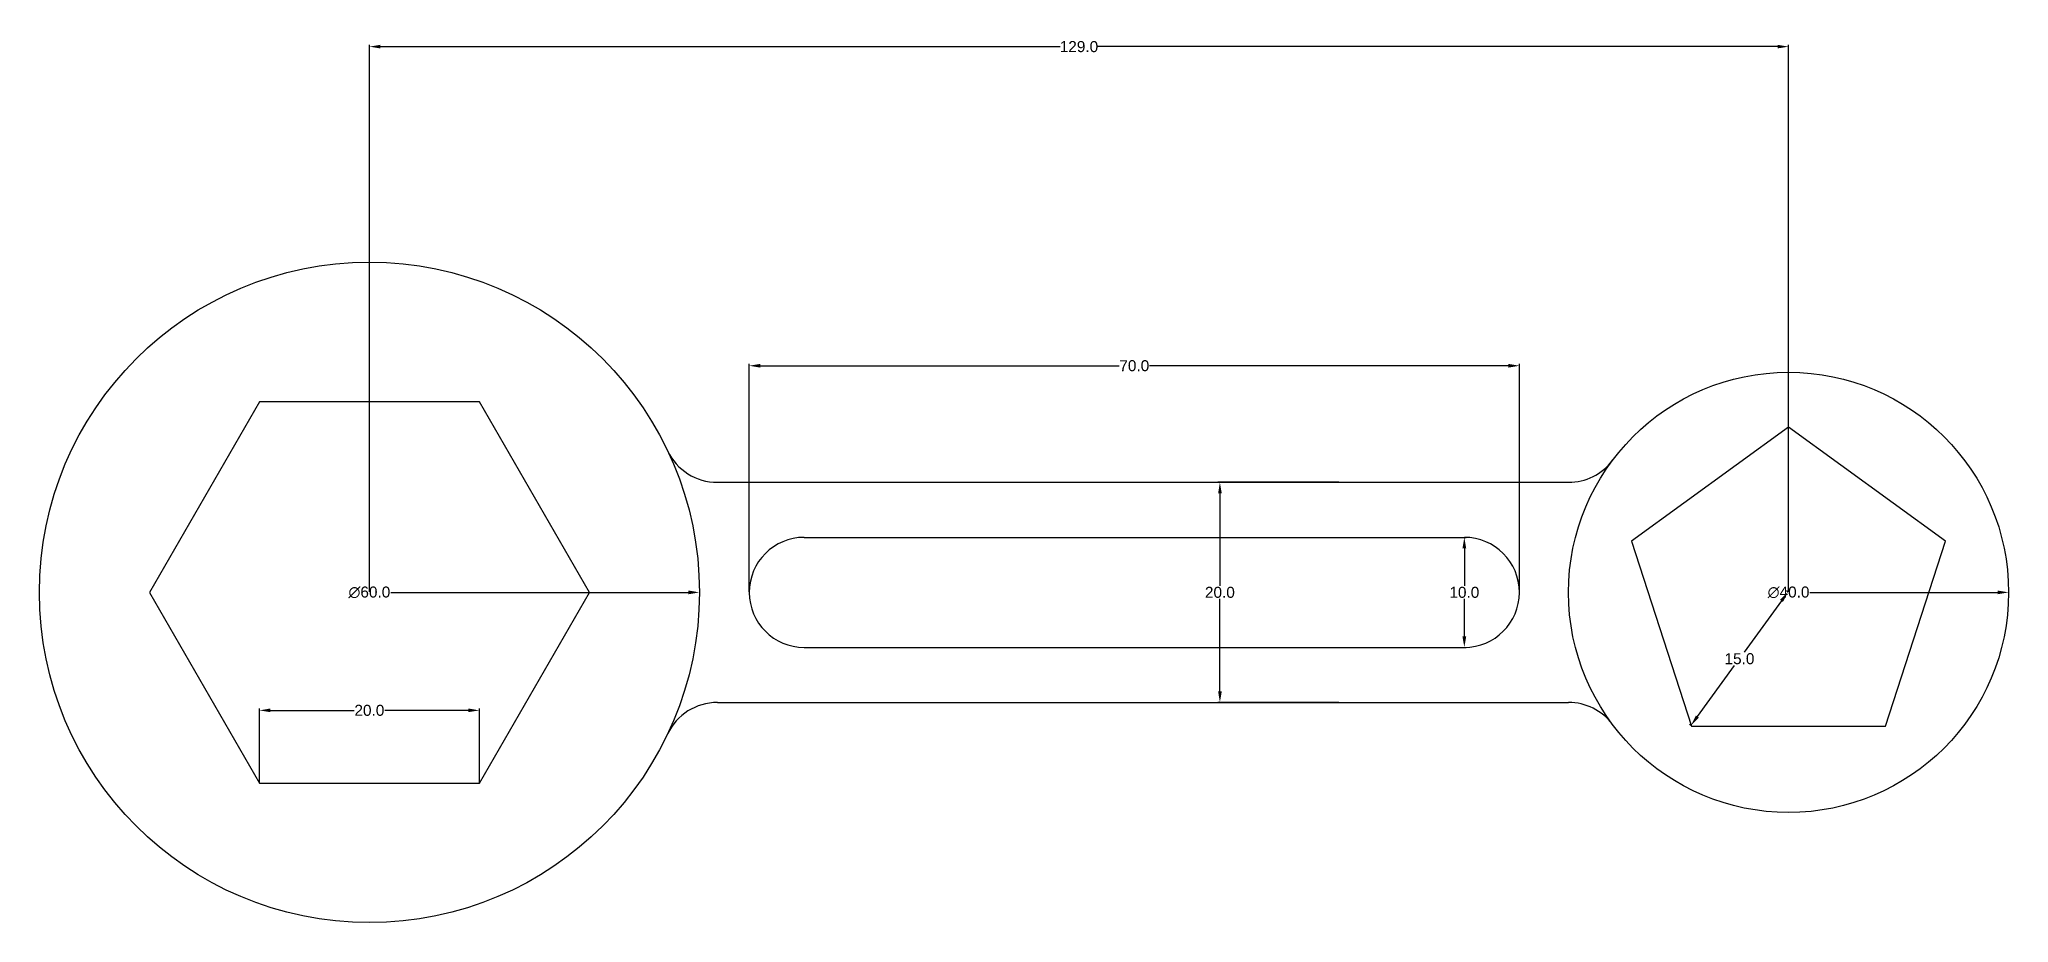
# Model space of a CAD drawing. Header units: millimetres. Extents: x 57 to 876, y -1 to 679.
# Drawn here: x 523.2 to 702.2, y -0.6 to 79.7 of the extents above; entities that cross this region are included whole.
import ezdxf

# ---------------------------------------------------------------- set-up
doc = ezdxf.new("R2010")
doc.units = ezdxf.units.MM
doc.header["$MEASUREMENT"] = 0
doc.styles.get("Standard").update_dxf_attribs({"font": 'arial.ttf'})
doc.dimstyles.get("Standard").update_dxf_attribs({"dimtxt": 1, "dimasz": 1, "dimexe": 0.18, "dimexo": 0.0625, "dimgap": 0.09, "dimtad": 0, "dimtih": 1, "dimtoh": 1, "dimdec": 1, "dimzin": 0, "dimdsep": 46, "dimtxsty": 'Standard', "dimcen": 0.09, "dimclre": 2, "dimclrt": 4, "dimadec": 1, "dimazin": 0, "dimtfac": 1, "dimtdec": 1, "dimtofl": 0, "dimtmove": 0, "dimatfit": 3, "dimfxl": 1, "dimtolj": 1, "dimtzin": 0, "dimarcsym": 0})

msp = doc.modelspace()

# ---------------------------------------------------------------- blocks, each defined once
blk = doc.blocks.new('*D91')
at = {"color": 2, "lineweight": -2, "transparency": 16777216}
for p, q in [((553.24, 29.5), (553.24, 79.2)), ((682.24, 29.5), (682.24, 79.2))]:
    blk.add_line(p, q, dxfattribs=at)
at = {"color": 0, "lineweight": -2, "transparency": 16777216}
for p, q in [((554.24, 79.02), (616.02, 79.02)), ((681.24, 79.02), (619.47, 79.02))]:
    blk.add_line(p, q, dxfattribs=at)
at = {"color": 0, "transparency": 16777216}
for points in [[(554.24, 79.19), (554.24, 78.86), (553.24, 79.02)], [(681.24, 79.19), (681.24, 78.86), (682.24, 79.02)]]:
    blk.add_solid(points, dxfattribs=at)
at = {"layer": 'Defpoints', "color": 0, "transparency": 16777216}
for p in [(682.24, 79.02), (553.24, 29.44), (682.24, 29.44)]:
    blk.add_point(p, dxfattribs=at)
at = {"color": 4, "transparency": 16777216, "insert": (617.74, 79.02), "char_height": 1, "attachment_point": 5}
blk.add_mtext('\\A1;129.0', dxfattribs=at)
blk = doc.blocks.new('*D92')
at = {"color": 2, "lineweight": -2, "transparency": 16777216}
for p, q in [((587.77, 29.5), (587.77, 50.21)), ((657.77, 29.5), (657.77, 50.21))]:
    blk.add_line(p, q, dxfattribs=at)
at = {"color": 0, "lineweight": -2, "transparency": 16777216}
for p, q in [((588.77, 50.03), (621.39, 50.03)), ((656.77, 50.03), (624.15, 50.03))]:
    blk.add_line(p, q, dxfattribs=at)
at = {"color": 0, "transparency": 16777216}
for points in [[(588.77, 50.2), (588.77, 49.86), (587.77, 50.03)], [(656.77, 50.2), (656.77, 49.86), (657.77, 50.03)]]:
    blk.add_solid(points, dxfattribs=at)
at = {"layer": 'Defpoints', "color": 0, "transparency": 16777216}
for p in [(657.77, 50.03), (587.77, 29.44), (657.77, 29.44)]:
    blk.add_point(p, dxfattribs=at)
at = {"color": 4, "transparency": 16777216, "insert": (622.77, 50.03), "char_height": 1, "attachment_point": 5}
blk.add_mtext('\\A1;70.0', dxfattribs=at)
blk = doc.blocks.new('*D93')
at = {"color": 2, "lineweight": -2, "transparency": 16777216}
for p, q in [((641.37, 39.44), (630.37, 39.44)), ((641.37, 19.44), (630.37, 19.44))]:
    blk.add_line(p, q, dxfattribs=at)
at = {"color": 0, "lineweight": -2, "transparency": 16777216}
for p, q in [((630.55, 38.44), (630.55, 30.04)), ((630.55, 20.44), (630.55, 28.84))]:
    blk.add_line(p, q, dxfattribs=at)
at = {"color": 0, "transparency": 16777216}
for points in [[(630.39, 38.44), (630.72, 38.44), (630.55, 39.44)], [(630.39, 20.44), (630.72, 20.44), (630.55, 19.44)]]:
    blk.add_solid(points, dxfattribs=at)
at = {"layer": 'Defpoints', "color": 0, "transparency": 16777216}
for p in [(641.43, 39.44), (630.55, 19.44), (641.43, 19.44)]:
    blk.add_point(p, dxfattribs=at)
at = {"color": 4, "transparency": 16777216, "insert": (630.55, 29.44), "char_height": 1, "attachment_point": 5}
blk.add_mtext('\\A1;20.0', dxfattribs=at)
blk = doc.blocks.new('*D94')
at = {"color": 2, "lineweight": -2, "transparency": 16777216}
for p, q in [((641.49, 34.44), (652.95, 34.44)), ((641.49, 24.44), (652.95, 24.44))]:
    blk.add_line(p, q, dxfattribs=at)
at = {"color": 0, "lineweight": -2, "transparency": 16777216}
for p, q in [((652.77, 33.44), (652.77, 30.04)), ((652.77, 25.44), (652.77, 28.84))]:
    blk.add_line(p, q, dxfattribs=at)
at = {"color": 0, "transparency": 16777216}
for points in [[(652.6, 33.44), (652.94, 33.44), (652.77, 34.44)], [(652.6, 25.44), (652.94, 25.44), (652.77, 24.44)]]:
    blk.add_solid(points, dxfattribs=at)
at = {"layer": 'Defpoints', "color": 0, "transparency": 16777216}
for p in [(641.43, 34.44), (641.43, 24.44), (652.77, 24.44)]:
    blk.add_point(p, dxfattribs=at)
at = {"color": 4, "transparency": 16777216, "insert": (652.77, 29.44), "char_height": 1, "attachment_point": 5}
blk.add_mtext('\\A1;10.0', dxfattribs=at)
blk = doc.blocks.new('*D96')
at = {"color": 0, "lineweight": -2, "transparency": 16777216}
blk.add_line((555.18, 29.44), (582.24, 29.44), dxfattribs=at)
at = {"color": 0, "transparency": 16777216}
blk.add_solid([(582.24, 29.61), (582.24, 29.27), (583.24, 29.44)], dxfattribs=at)
at = {"layer": 'Defpoints', "color": 0, "transparency": 16777216}
for p in [(523.24, 29.44), (583.24, 29.44)]:
    blk.add_point(p, dxfattribs=at)
at = {"color": 4, "transparency": 16777216, "insert": (553.24, 29.44), "char_height": 1, "attachment_point": 5}
blk.add_mtext('\\A1;∅60.0', dxfattribs=at)
blk = doc.blocks.new('*D97')
at = {"color": 0, "lineweight": -2, "transparency": 16777216}
blk.add_line((684.18, 29.44), (701.24, 29.44), dxfattribs=at)
at = {"color": 0, "transparency": 16777216}
blk.add_solid([(701.24, 29.61), (701.24, 29.27), (702.24, 29.44)], dxfattribs=at)
at = {"layer": 'Defpoints', "color": 0, "transparency": 16777216}
for p in [(662.24, 29.44), (702.24, 29.44)]:
    blk.add_point(p, dxfattribs=at)
at = {"color": 4, "transparency": 16777216, "insert": (682.24, 29.44), "char_height": 1, "attachment_point": 5}
blk.add_mtext('\\A1;∅40.0', dxfattribs=at)
blk = doc.blocks.new('*D98')
at = {"color": 0, "lineweight": -2, "transparency": 16777216}
for p, q in [((681.6, 28.67), (678.22, 24.01)), ((673.96, 18.15), (677.34, 22.81))]:
    blk.add_line(p, q, dxfattribs=at)
at = {"color": 2, "lineweight": -2, "transparency": 16777216}
for p, q in [((682.19, 29.48), (682.04, 29.59)), ((673.38, 17.34), (673.23, 17.45))]:
    blk.add_line(p, q, dxfattribs=at)
at = {"color": 0, "transparency": 16777216}
for points in [[(681.47, 28.77), (681.73, 28.57), (682.19, 29.48)], [(673.82, 18.25), (674.09, 18.06), (673.37, 17.35)]]:
    blk.add_solid(points, dxfattribs=at)
at = {"layer": 'Defpoints', "color": 0, "transparency": 16777216}
for p in [(682.19, 29.48), (682.24, 29.44), (673.43, 17.3)]:
    blk.add_point(p, dxfattribs=at)
at = {"color": 4, "transparency": 16777216, "insert": (677.78, 23.41), "char_height": 1, "attachment_point": 5}
blk.add_mtext('\\A1;15.0', dxfattribs=at)
blk = doc.blocks.new('*D99')
at = {"color": 2, "lineweight": -2, "transparency": 16777216}
for p, q in [((543.24, 12.18), (543.24, 18.9)), ((563.24, 12.18), (563.24, 18.9))]:
    blk.add_line(p, q, dxfattribs=at)
at = {"color": 0, "lineweight": -2, "transparency": 16777216}
for p, q in [((544.24, 18.72), (551.85, 18.72)), ((562.24, 18.72), (554.64, 18.72))]:
    blk.add_line(p, q, dxfattribs=at)
at = {"color": 0, "transparency": 16777216}
for points in [[(544.24, 18.89), (544.24, 18.56), (543.24, 18.72)], [(562.24, 18.89), (562.24, 18.56), (563.24, 18.72)]]:
    blk.add_solid(points, dxfattribs=at)
at = {"layer": 'Defpoints', "color": 0, "transparency": 16777216}
for p in [(563.24, 18.72), (543.24, 12.12), (563.24, 12.12)]:
    blk.add_point(p, dxfattribs=at)
at = {"color": 4, "transparency": 16777216, "insert": (553.24, 18.72), "char_height": 1, "attachment_point": 5}
blk.add_mtext('\\A1;20.0', dxfattribs=at)

# ---------------------------------------------------------------- dimensions: what is measured, and where the dimension line sits
at = {"color": 7, "true_color": 0xffffff}
for base, p1, p2, picture, middle in [((682.24, 79.02), (553.24, 29.44), (682.24, 29.44), '*D91', (617.74, 79.02)), ((657.77, 50.03), (587.77, 29.44), (657.77, 29.44), '*D92', (622.77, 50.03)), ((563.24, 18.72), (543.24, 12.12), (563.24, 12.12), '*D99', (553.24, 18.72))]:
    dim = msp.add_linear_dim(base=base, p1=p1, p2=p2, dimstyle='Standard', dxfattribs=at)
    dim.commit()
    dim.dimension.update_dxf_attribs({"geometry": picture, "text_midpoint": middle})
for base, p1, p2, picture, middle in [((630.55, 19.44), (641.43, 39.44), (641.43, 19.44), '*D93', (630.55, 29.44)), ((652.77, 24.44), (641.43, 34.44), (641.43, 24.44), '*D94', (652.77, 29.44))]:
    dim = msp.add_linear_dim(base=base, p1=p1, p2=p2, angle=90, dimstyle='Standard', dxfattribs=at)
    dim.commit()
    dim.dimension.update_dxf_attribs({"geometry": picture, "text_midpoint": middle})
for p1, p2, picture, middle in [((523.24, 29.44), (583.24, 29.44), '*D96', (553.24, 29.44)), ((662.24, 29.44), (702.24, 29.44), '*D97', (682.24, 29.44))]:
    dim = msp.add_diameter_dim_2p(p1=p1, p2=p2, dimstyle='Standard', dxfattribs=at)
    dim.commit()
    dim.dimension.update_dxf_attribs({"geometry": picture, "text_midpoint": middle, "dimtype": 163})
dim = msp.add_aligned_dim(p1=(673.43, 17.3), p2=(682.24, 29.44), distance=0.07, dimstyle='Standard', dxfattribs=at)
dim.commit()
dim.dimension.update_dxf_attribs({"geometry": '*D98', "text_midpoint": (677.78, 23.41)})

# ---------------------------------------------------------------- linework, layer by layer
at = {"color": 7, "true_color": 0xffffff}
for p, q in [((584.87, 39.44), (662.24, 39.44)), ((592.77, 34.44), (597.27, 34.44)), ((592.77, 34.44), (603.87, 34.44)), ((592.77, 34.44), (597.27, 34.44)), ((592.77, 34.44), (595.27, 34.44)), ((592.77, 34.44), (597.92, 34.44)), ((592.77, 34.44), (652.77, 34.44)), ((592.77, 24.44), (652.77, 24.44)), ((584.87, 19.44), (662.24, 19.44))]:
    msp.add_line(p, q, dxfattribs=at)
for points in [[(543.24, 46.76), (533.24, 29.44), (543.24, 12.12), (563.24, 12.12), (573.24, 29.44), (563.24, 46.76)], [(682.24, 44.44), (667.98, 34.08), (673.43, 17.3), (691.06, 17.3), (696.51, 34.08)]]:
    msp.add_lwpolyline(points, close=True, dxfattribs=at)
for centre, radius in [((553.24, 29.44), 30), ((682.24, 29.44), 20)]:
    msp.add_circle(centre, radius, dxfattribs=at)
for centre, start, end in [((584.87, 44.44), 205.3769, 270), ((662.24, 44.44), 270, 323.1301), ((592.77, 29.44), 90, 270), ((652.77, 29.44), 270, 90), ((584.87, 14.44), 90, 154.6231), ((662.24, 14.44), 36.8699, 90)]:
    msp.add_arc(centre, 5, start, end, dxfattribs=at)

msp.set_redraw_order([(e.dxf.handle, doc.entitydb.next_handle()) for e in msp.query("TEXT MTEXT ATTDEF DIMENSION ARC_DIMENSION")])  # texts and dimensions are drawn at this point

doc.saveas('drawing.dxf')
